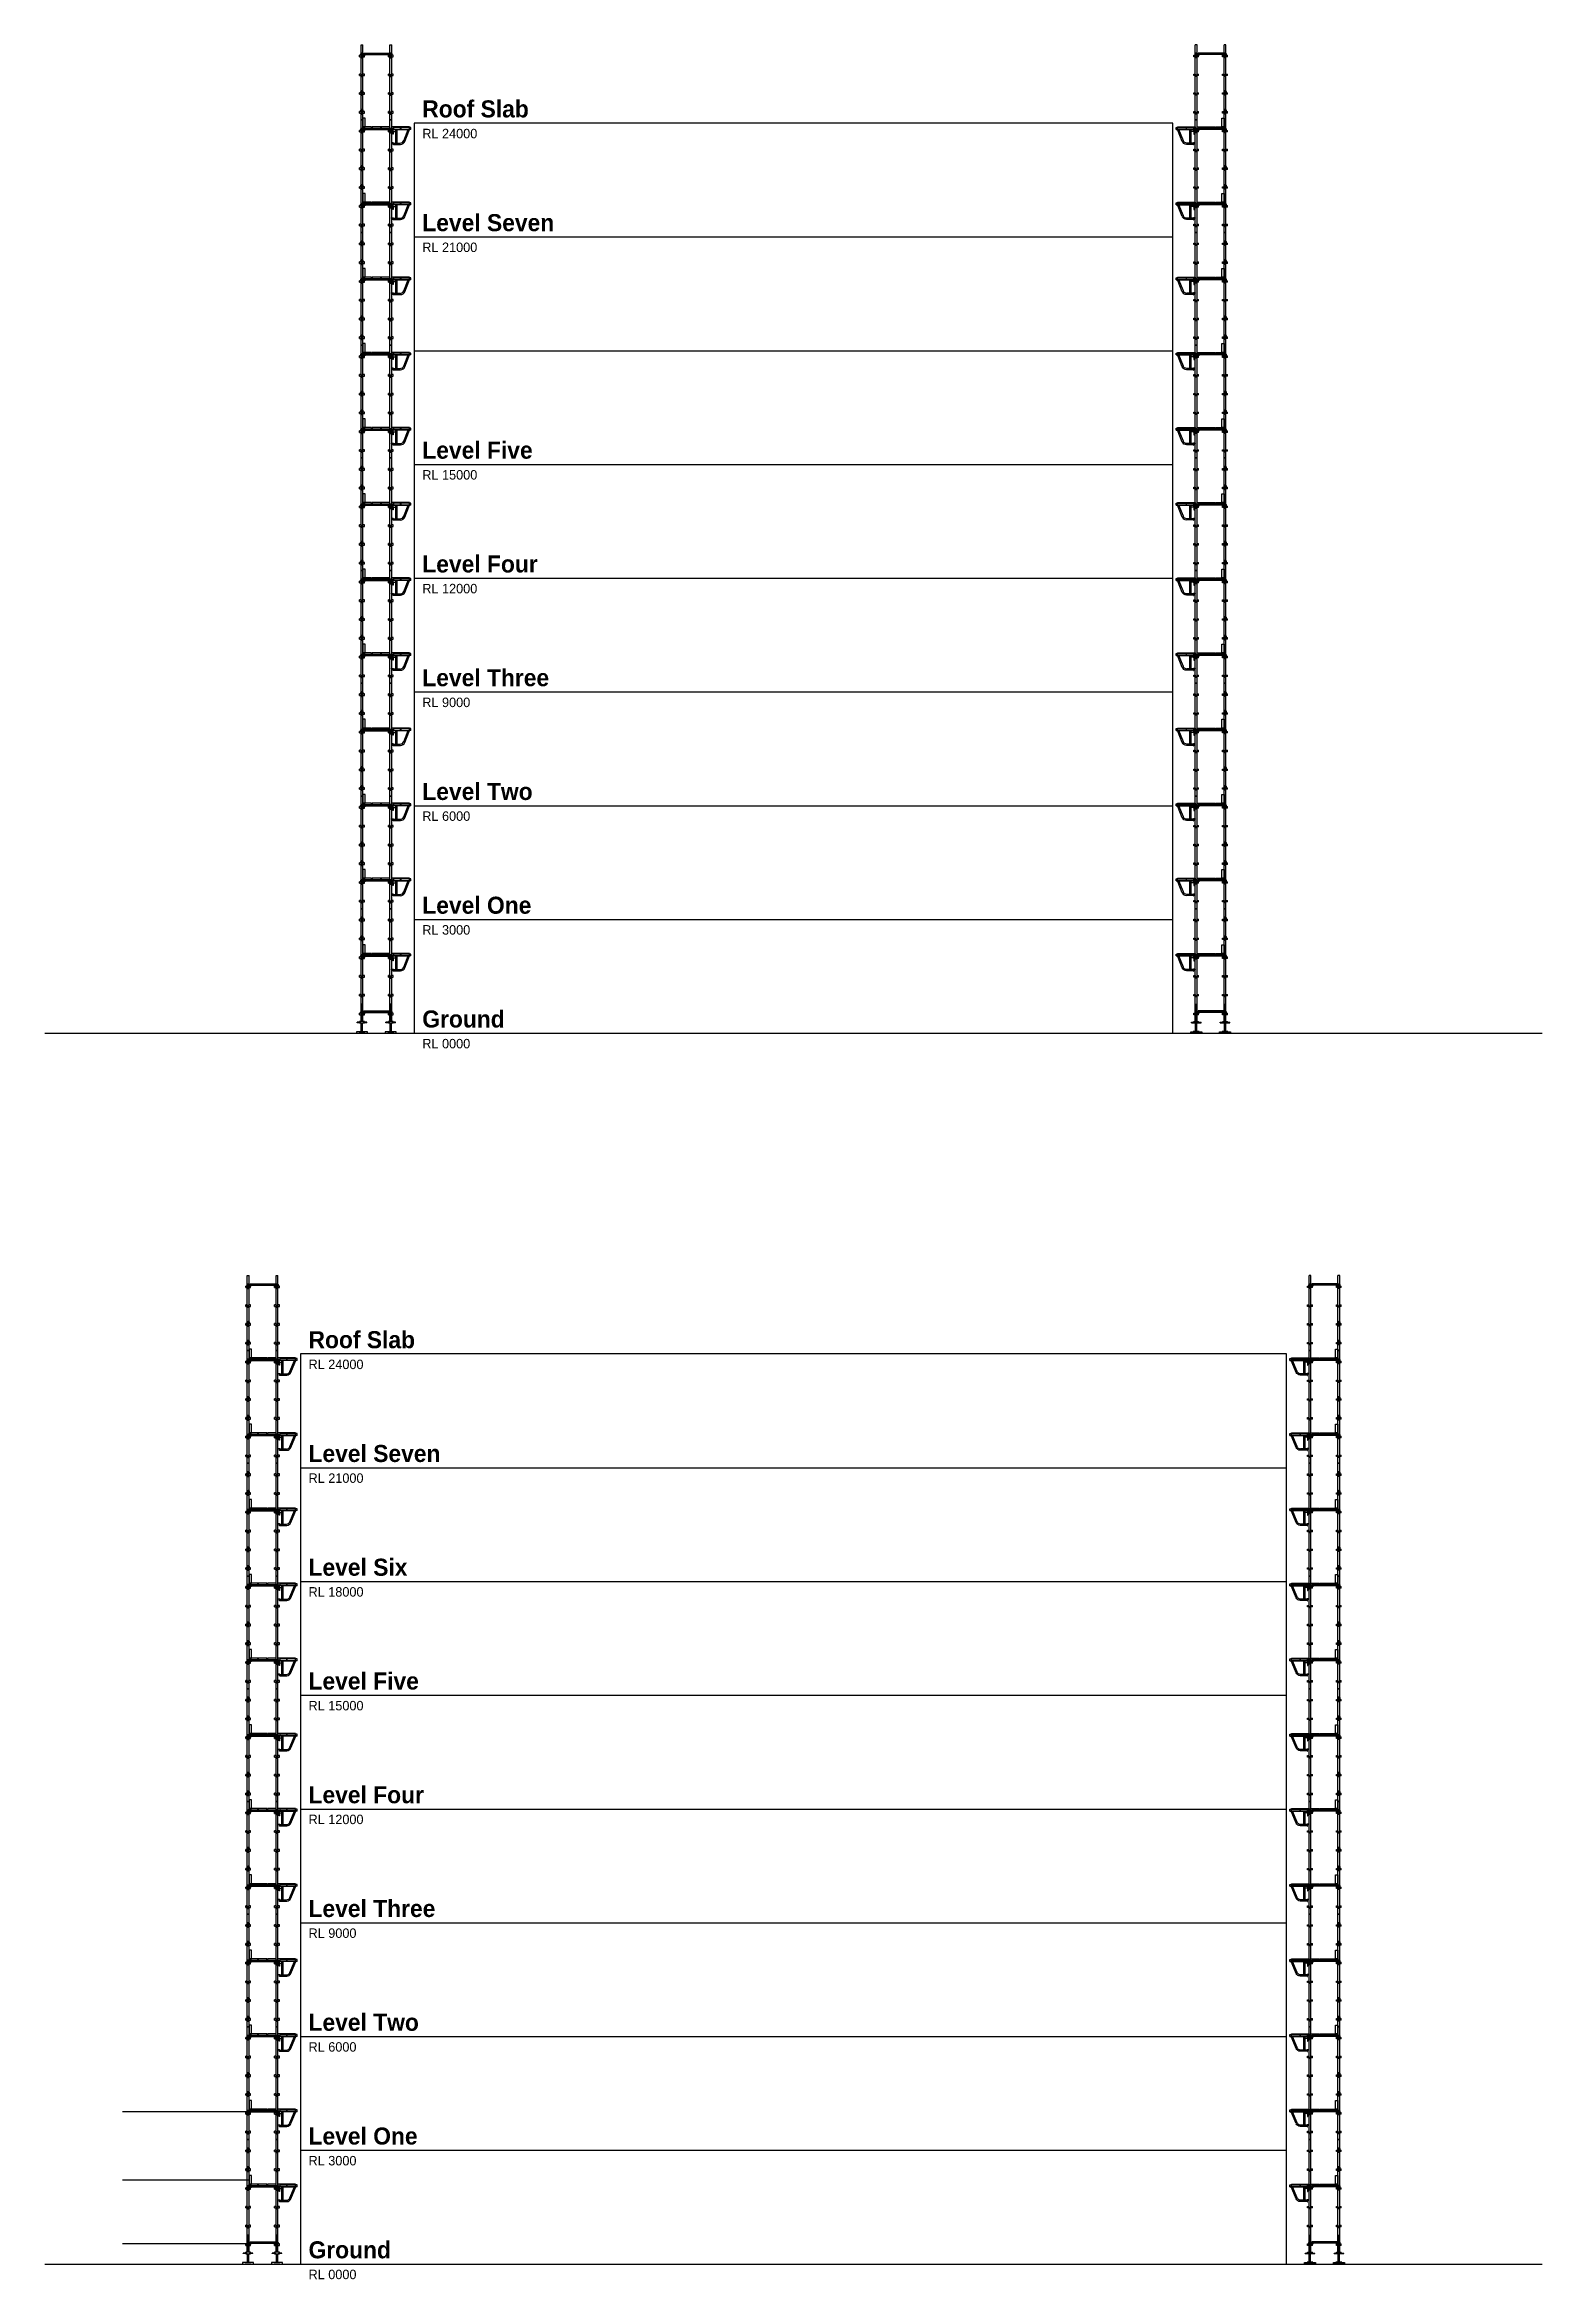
# Model space of a CAD drawing. Header units: millimetres. Extents: x -13117 to 78211, y -7214 to 51750.
# Drawn here: x 38719 to 78211, y -7214 to 51716 of the extents above; entities that cross this region are included whole.
import ezdxf

# ---------------------------------------------------------------- set-up
doc = ezdxf.new("R2010")
doc.units = ezdxf.units.MM
doc.layers.get('0').update_dxf_attribs({"linetype": 'CONTINUOUS'})
doc.layers.add('KwikScaf Matrix', color=7, linetype='CONTINUOUS')
doc.layers.add('KwikScaf Sections', color=7, linetype='CONTINUOUS')
doc.styles.add('Waco', font='vrinda.ttf', dxfattribs={"height": 250})

msp = doc.modelspace()

# ---------------------------------------------------------------- texts
at = {"char_height": 250, "attachment_point": 4, "style": 'Waco'}
for s, width, insert in [('{\\fVrinda|b1|i0|c0|p34;\\H1.8x;Roof Slab\\P}RL 24000', 5462.41, (48676, 49746)), ('{\\fVrinda|b1|i0|c0|p34;\\H1.8x;Level Seven\\P}RL 21000', 5462.41, (48676, 46746)), ('{\\fVrinda|b1|i0|c0|p34;\\H1.8x;Level Five\\P}RL 15000', 5462.41, (48676, 40746)), ('{\\fVrinda|b1|i0|c0|p34;\\H1.8x;Level Four\\P}RL 12000', 5462.41, (48676, 37746)), ('{\\fVrinda|b1|i0|c0|p34;\\H1.8x;Level Three\\P}RL 9000', 5462.41, (48676, 34746)), ('{\\fVrinda|b1|i0|c0|p34;\\H1.8x;Level Two\\P}RL 6000', 5462.41, (48676, 31746)), ('{\\fVrinda|b1|i0|c0|p34;\\H1.8x;Level One\\P}RL 3000', 5462.41, (48676, 28746)), ('{\\fVrinda|b1|i0|c0|p34;\\H1.8x;Ground\\P}RL 0000', 2077.44, (48676, 25746)), ('{\\fVrinda|b1|i0|c0|p34;\\H1.8x;Roof Slab\\P}RL 24000', 5462.41, (45676, 17288)), ('{\\fVrinda|b1|i0|c0|p34;\\H1.8x;Level Seven\\P}RL 21000', 5462.41, (45676, 14288)), ('{\\fVrinda|b1|i0|c0|p34;\\H1.8x;Level Six\\P}RL 18000', 5462.41, (45676, 11288)), ('{\\fVrinda|b1|i0|c0|p34;\\H1.8x;Level Five\\P}RL 15000', 5462.41, (45676, 8288)), ('{\\fVrinda|b1|i0|c0|p34;\\H1.8x;Level Four\\P}RL 12000', 5462.41, (45676, 5288)), ('{\\fVrinda|b1|i0|c0|p34;\\H1.8x;Level Three\\P}RL 9000', 5462.41, (45676, 2288)), ('{\\fVrinda|b1|i0|c0|p34;\\H1.8x;Level Two\\P}RL 6000', 5462.41, (45676, -712)), ('{\\fVrinda|b1|i0|c0|p34;\\H1.8x;Level One\\P}RL 3000', 5462.41, (45676, -3712)), ('{\\fVrinda|b1|i0|c0|p34;\\H1.8x;Ground\\P}RL 0000', 2077.44, (45676, -6712))]:
    msp.add_mtext_dynamic_manual_height_columns(s, width=width, gutter_width=1250, heights=[0], dxfattribs=dict(at, insert=insert))

# ---------------------------------------------------------------- blocks, each defined once
blk = doc.blocks.new('2D Standard 3 Metre')
at = {"layer": 'KwikScaf Matrix', "color": 0, "extrusion": (0, 1, 0)}
for p, q in [((-185, -24), (-185, 24)), ((-185, 24), (-8, 24)), ((-33, 16), (7, 16)), ((-33, 16), (-33, 6)), ((-33, 6), (-33, -6)), ((-8, 64), (-8, 60)), ((-8, 64), (32, 64)), ((-8, 60), (-8, 22)), ((-8, 22), (32, 22)), ((-8, 22), (-8, 18)), ((32, 18), (-8, 18)), ((7, 6), (7, 16)), ((7, -6), (7, 6)), ((32, 60), (32, 64)), ((32, 22), (32, 60)), ((32, 24), (487, 24)), ((32, 18), (32, 22)), ((462, 16), (462, 6)), ((462, 16), (502, 16)), ((462, 6), (462, -6)), ((487, 64), (487, 60)), ((487, 64), (527, 64)), ((487, 60), (487, 22)), ((487, 22), (527, 22)), ((487, 22), (487, 18)), ((527, 18), (487, 18)), ((502, 6), (502, 16)), ((502, -6), (502, 6)), ((527, 60), (527, 64)), ((527, 22), (527, 60)), ((527, 24), (982, 24)), ((527, 18), (527, 22)), ((957, 16), (997, 16)), ((957, 16), (957, 6)), ((957, 6), (957, -6)), ((982, 64), (982, 60)), ((982, 64), (1022, 64)), ((982, 60), (982, 22)), ((982, 22), (1022, 22)), ((982, 22), (982, 18)), ((1022, 18), (982, 18)), ((997, 6), (997, 16)), ((997, -6), (997, 6)), ((1022, 60), (1022, 64)), ((1022, 22), (1022, 60)), ((1022, 24), (1477, 24)), ((1022, 18), (1022, 22)), ((1452, 16), (1492, 16)), ((1452, 16), (1452, 6)), ((1452, 6), (1452, -6)), ((1477, 64), (1477, 60)), ((1477, 64), (1517, 64)), ((1477, 60), (1477, 22)), ((1477, 22), (1517, 22)), ((1477, 22), (1477, 18)), ((1517, 18), (1477, 18)), ((1492, 6), (1492, 16)), ((1492, -6), (1492, 6)), ((1517, 60), (1517, 64)), ((1517, 22), (1517, 60)), ((1517, 24), (1972, 24)), ((1517, 18), (1517, 22)), ((1947, 16), (1987, 16)), ((1947, 16), (1947, 6)), ((1947, 6), (1947, -6)), ((1972, 64), (1972, 60)), ((1972, 64), (2012, 64)), ((1972, 60), (1972, 22)), ((1972, 22), (2012, 22)), ((1972, 22), (1972, 18)), ((2012, 18), (1972, 18)), ((1987, 6), (1987, 16)), ((1987, -6), (1987, 6)), ((2012, 60), (2012, 64)), ((2012, 22), (2012, 60)), ((2012, 24), (2467, 24)), ((2012, 18), (2012, 22)), ((2442, 16), (2442, 6)), ((2442, 16), (2482, 16)), ((2442, 6), (2442, -6)), ((2467, 64), (2467, 60)), ((2467, 64), (2507, 64)), ((2467, 60), (2467, 22)), ((2467, 22), (2507, 22)), ((2467, 22), (2467, 18)), ((2507, 18), (2467, 18)), ((2482, 6), (2482, 16)), ((2482, -6), (2482, 6)), ((2507, 60), (2507, 64)), ((2507, 22), (2507, 60)), ((2507, 24), (2787, 24)), ((2507, 18), (2507, 22)), ((2787, 24), (2787, -24)), ((-185, -24), (-8, -24)), ((-33, -6), (-33, -16)), ((-33, -16), (7, -16)), ((-8, -18), (32, -18)), ((-8, -18), (-8, -22)), ((-8, -22), (-8, -60)), ((-8, -22), (32, -22)), ((-8, -60), (-8, -64)), ((-8, -64), (32, -64)), ((7, -16), (7, -6)), ((32, -22), (32, -18)), ((32, -60), (32, -22)), ((32, -24), (487, -24)), ((32, -64), (32, -60)), ((462, -6), (462, -16)), ((462, -16), (502, -16)), ((487, -18), (527, -18)), ((487, -18), (487, -22)), ((487, -22), (487, -60)), ((487, -22), (527, -22)), ((487, -60), (487, -64)), ((487, -64), (527, -64)), ((502, -16), (502, -6)), ((527, -22), (527, -18)), ((527, -60), (527, -22)), ((527, -24), (982, -24)), ((527, -64), (527, -60)), ((957, -6), (957, -16)), ((957, -16), (997, -16)), ((982, -18), (1022, -18)), ((982, -18), (982, -22)), ((982, -22), (982, -60)), ((982, -22), (1022, -22)), ((982, -60), (982, -64)), ((982, -64), (1022, -64)), ((997, -16), (997, -6)), ((1022, -22), (1022, -18)), ((1022, -60), (1022, -22)), ((1022, -24), (1477, -24)), ((1022, -64), (1022, -60)), ((1452, -6), (1452, -16)), ((1452, -16), (1492, -16)), ((1477, -18), (1517, -18)), ((1477, -18), (1477, -22)), ((1477, -22), (1477, -60)), ((1477, -22), (1517, -22)), ((1477, -60), (1477, -64)), ((1477, -64), (1517, -64)), ((1492, -16), (1492, -6)), ((1517, -22), (1517, -18)), ((1517, -60), (1517, -22)), ((1517, -24), (1972, -24)), ((1517, -64), (1517, -60)), ((1947, -6), (1947, -16)), ((1947, -16), (1987, -16)), ((1972, -18), (2012, -18)), ((1972, -18), (1972, -22)), ((1972, -22), (1972, -60)), ((1972, -22), (2012, -22)), ((1972, -60), (1972, -64)), ((1972, -64), (2012, -64)), ((1987, -16), (1987, -6)), ((2012, -22), (2012, -18)), ((2012, -60), (2012, -22)), ((2012, -24), (2467, -24)), ((2012, -64), (2012, -60)), ((2442, -6), (2442, -16)), ((2442, -16), (2482, -16)), ((2467, -18), (2507, -18)), ((2467, -18), (2467, -22)), ((2467, -22), (2467, -60)), ((2467, -22), (2507, -22)), ((2467, -60), (2467, -64)), ((2467, -64), (2507, -64)), ((2482, -16), (2482, -6)), ((2507, -22), (2507, -18)), ((2507, -60), (2507, -22)), ((2507, -24), (2787, -24)), ((2507, -64), (2507, -60))]:
    blk.add_line(p, q, dxfattribs=at)
blk = doc.blocks.new('2D Standard 2 Metre')
at = {"layer": 'KwikScaf Matrix', "color": 0, "extrusion": (0, 1, 0)}
for p, q in [((-185, -24), (-185, 24)), ((-185, 24), (-8, 24)), ((-33, 16), (7, 16)), ((-33, 16), (-33, 6)), ((-33, 6), (-33, -6)), ((-8, 64), (-8, 60)), ((-8, 64), (32, 64)), ((-8, 60), (-8, 22)), ((-8, 22), (32, 22)), ((-8, 22), (-8, 18)), ((32, 18), (-8, 18)), ((7, 6), (7, 16)), ((7, -6), (7, 6)), ((32, 60), (32, 64)), ((32, 22), (32, 60)), ((32, 24), (487, 24)), ((32, 18), (32, 22)), ((462, 16), (502, 16)), ((462, 16), (462, 6)), ((462, 6), (462, -6)), ((487, 64), (487, 60)), ((487, 64), (527, 64)), ((487, 60), (487, 22)), ((487, 22), (527, 22)), ((487, 22), (487, 18)), ((527, 18), (487, 18)), ((502, 6), (502, 16)), ((502, -6), (502, 6)), ((527, 60), (527, 64)), ((527, 22), (527, 60)), ((527, 24), (982, 24)), ((527, 18), (527, 22)), ((957, 16), (997, 16)), ((957, 16), (957, 6)), ((957, 6), (957, -6)), ((982, 64), (982, 60)), ((982, 64), (1022, 64)), ((982, 60), (982, 22)), ((982, 22), (1022, 22)), ((982, 22), (982, 18)), ((1022, 18), (982, 18)), ((997, 6), (997, 16)), ((997, -6), (997, 6)), ((1022, 60), (1022, 64)), ((1022, 22), (1022, 60)), ((1022, 24), (1477, 24)), ((1022, 18), (1022, 22)), ((1452, 16), (1492, 16)), ((1452, 16), (1452, 6)), ((1452, 6), (1452, -6)), ((1477, 64), (1517, 64)), ((1477, 64), (1477, 60)), ((1477, 60), (1477, 22)), ((1477, 22), (1517, 22)), ((1477, 22), (1477, 18)), ((1517, 18), (1477, 18)), ((1492, 6), (1492, 16)), ((1492, -6), (1492, 6)), ((1517, 60), (1517, 64)), ((1517, 22), (1517, 60)), ((1517, 24), (1796, 24)), ((1517, 18), (1517, 22)), ((1796, 24), (1796, -24)), ((-185, -24), (-8, -24)), ((-33, -6), (-33, -16)), ((-33, -16), (7, -16)), ((-8, -18), (32, -18)), ((-8, -18), (-8, -22)), ((-8, -22), (-8, -60)), ((-8, -22), (32, -22)), ((-8, -60), (-8, -64)), ((-8, -64), (32, -64)), ((7, -16), (7, -6)), ((32, -22), (32, -18)), ((32, -60), (32, -22)), ((32, -24), (487, -24)), ((32, -64), (32, -60)), ((462, -6), (462, -16)), ((462, -16), (502, -16)), ((487, -18), (527, -18)), ((487, -18), (487, -22)), ((487, -22), (487, -60)), ((487, -22), (527, -22)), ((487, -60), (487, -64)), ((487, -64), (527, -64)), ((502, -16), (502, -6)), ((527, -22), (527, -18)), ((527, -60), (527, -22)), ((527, -24), (982, -24)), ((527, -64), (527, -60)), ((957, -6), (957, -16)), ((957, -16), (997, -16)), ((982, -18), (1022, -18)), ((982, -18), (982, -22)), ((982, -22), (982, -60)), ((982, -22), (1022, -22)), ((982, -60), (982, -64)), ((982, -64), (1022, -64)), ((997, -16), (997, -6)), ((1022, -22), (1022, -18)), ((1022, -60), (1022, -22)), ((1022, -24), (1477, -24)), ((1022, -64), (1022, -60)), ((1452, -6), (1452, -16)), ((1452, -16), (1492, -16)), ((1477, -18), (1517, -18)), ((1477, -18), (1477, -22)), ((1477, -22), (1517, -22)), ((1477, -22), (1477, -60)), ((1477, -60), (1477, -64)), ((1477, -64), (1517, -64)), ((1492, -16), (1492, -6)), ((1517, -22), (1517, -18)), ((1517, -60), (1517, -22)), ((1517, -24), (1796, -24)), ((1517, -64), (1517, -60))]:
    blk.add_line(p, q, dxfattribs=at)
blk = doc.blocks.new('2D Jack Adjustable Screw')
at = {"color": 0, "extrusion": (1, -1.83691e-16, 2.30446e-16)}
for p, q in [((-265.5, 100), (-273.5, 100)), ((-273.5, 100), (-273.5, -52)), ((-265.5, 100), (-265.5, -52)), ((-265.5, 42.5), (-40, 42.5)), ((-265.5, 5.5), (-40, 5.5)), ((-40, 87.75), (-35, 87.75)), ((-40, 87.75), (-40, 24)), ((-40, 24), (-40, -39.75)), ((-35, 151.5), (-20, 151.5)), ((-35, 62.25), (-35, 151.5)), ((-35, 62.25), (-20, 62.25)), ((-20, 62.25), (-20, 151.5)), ((-20, 87.75), (0, 87.75)), ((0, 24), (0, 87.75)), ((0, 42.5), (454.5, 42.5)), ((0, -39.75), (0, 24)), ((0, 5.5), (454.5, 5.5)), ((454.5, 24), (454.5, 42.5)), ((454.5, 5.5), (454.5, 24)), ((-265.5, -52), (-273.5, -52)), ((-40, -39.75), (-35, -39.75)), ((-20, -14.25), (-35, -14.25)), ((-35, -103.5), (-35, -14.25)), ((-35, -103.5), (-20, -103.5)), ((-20, -103.5), (-20, -14.25)), ((-20, -39.75), (0, -39.75))]:
    blk.add_line(p, q, dxfattribs=at)
blk = doc.blocks.new('2D SBB 2 Board')
at = {"color": 0}
for p, q in [((-4, 93), (47, 93)), ((-4, 88), (-4, 93)), ((42, 88), (-4, 88)), ((47, 440), (0, 440)), ((0, 440), (0, 392)), ((0, 392), (106, 392)), ((8, 466), (38, 466)), ((11, 440), (8, 466)), ((28, 316), (18, 392)), ((38, 316), (28, 316)), ((38, 466), (38, 440)), ((38, 392), (38, 316)), ((42, 42), (42, 88)), ((47, 42), (42, 42)), ((504, 491), (47, 491)), ((47, 491), (47, 445)), ((504, 445), (47, 445)), ((47, 445), (47, 440)), ((504, 440), (47, 440)), ((47, 93), (47, 42)), ((47, 84), (106, 84)), ((47, 50), (232, 50)), ((106, 392), (106, 440)), ((106, 84), (106, 392)), ((106, 84), (123, 84)), ((123, 84), (140, 84)), ((140, 84), (140, 440)), ((140, 84), (222, 84)), ((315, 147), (437, 440)), ((343, 124), (473, 440)), ((504, 445), (504, 491)), ((504, 440), (504, 445))]:
    blk.add_line(p, q, dxfattribs=at)
for radius, start, end in [(102, 270, 339.40778), (136, 274.32085, 333.17915)]:
    blk.add_arc((222, 185), radius, start, end, dxfattribs=at)
blk = doc.blocks.new('2D Transom 0.7 Metre')
at = {"color": 0, "extrusion": (0, 1, -1.83691e-16)}
for p, q in [((0, -25), (0, 50)), ((0, 50), (20, 50)), ((50, 0), (13, 0)), ((20, 50), (17, 25)), ((17, 25), (25, 25)), ((25, 63), (689, 63)), ((25, 30), (25, 63)), ((25, 30), (689, 30)), ((25, 25), (25, 30)), ((25, 25), (689, 25)), ((50, 25), (50, 0)), ((664, 25), (664, 0)), ((664, 0), (701, 0)), ((689, 30), (689, 63)), ((689, 25), (689, 30)), ((697, 25), (689, 25)), ((694, 50), (697, 25)), ((714, 50), (694, 50)), ((701, 0), (704, -25)), ((714, -25), (714, 50)), ((10, -25), (0, -25)), ((13, 0), (10, -25)), ((704, -25), (714, -25))]:
    blk.add_line(p, q, dxfattribs=at)

# ---------------------------------------------------------------- linework, layer by layer
for p, q in [((44108, -2796), (40773, -2796)), ((44108, -4596), (40773, -4596)), ((44108, -6277), (40773, -6277))]:
    msp.add_line(p, q)
for points in [[(48465, 25646), (68465, 25646), (68465, 49646), (48465, 49646)], [(45465, -6812), (71465, -6812), (71465, 17188), (45465, 17188)]]:
    msp.add_lwpolyline(points, close=True)
for points in [[(48465, 46646), (68465, 46646)], [(48465, 43646), (68465, 43646)], [(48465, 40646), (68465, 40646)], [(48465, 40646), (68465, 40646)], [(48465, 37646), (68465, 37646)], [(48465, 34646), (68465, 34646)], [(48465, 31646), (68465, 31646)], [(48465, 28646), (68465, 28646)], [(38719, 25646), (78211, 25646)], [(45465, 14188), (71465, 14188)], [(45465, 11188), (71465, 11188)], [(45465, 8188), (71465, 8188)], [(45465, 8188), (71465, 8188)], [(45465, 5188), (71465, 5188)], [(45465, 2188), (71465, 2188)], [(45465, -812), (71465, -812)], [(45465, -3812), (71465, -3812)], [(38719, -6812), (78211, -6812)]]:
    msp.add_lwpolyline(points)
at = {"layer": 'KwikScaf Sections', "color": 40, "const_width": 50}
for points in [[(47059, 51462, 1), (47109, 51462, 1)], [(47821, 51462, 1), (47871, 51462, 1)], [(69109, 51462, -1), (69059, 51462, -1)], [(69871, 51462, -1), (69821, 51462, -1)], [(47059, 49481, 1), (47109, 49481, 1)], [(47821, 49481, 1), (47871, 49481, 1)], [(69109, 49481, -1), (69059, 49481, -1)], [(69871, 49481, -1), (69821, 49481, -1)], [(47059, 47499, 1), (47109, 47499, 1)], [(47821, 47499, 1), (47871, 47499, 1)], [(69109, 47499, -1), (69059, 47499, -1)], [(69871, 47499, -1), (69821, 47499, -1)], [(47059, 45518, 1), (47109, 45518, 1)], [(47821, 45518, 1), (47871, 45518, 1)], [(69109, 45518, -1), (69059, 45518, -1)], [(69871, 45518, -1), (69821, 45518, -1)], [(47059, 43537, 1), (47109, 43537, 1)], [(47821, 43537, 1), (47871, 43537, 1)], [(69109, 43537, -1), (69059, 43537, -1)], [(69871, 43537, -1), (69821, 43537, -1)], [(47059, 41555, 1), (47109, 41555, 1)], [(47821, 41555, 1), (47871, 41555, 1)], [(69109, 41555, -1), (69059, 41555, -1)], [(69871, 41555, -1), (69821, 41555, -1)], [(47059, 39574, 1), (47109, 39574, 1)], [(47821, 39574, 1), (47871, 39574, 1)], [(69109, 39574, -1), (69059, 39574, -1)], [(69871, 39574, -1), (69821, 39574, -1)], [(47059, 37593, 1), (47109, 37593, 1)], [(47821, 37593, 1), (47871, 37593, 1)], [(69109, 37593, -1), (69059, 37593, -1)], [(69871, 37593, -1), (69821, 37593, -1)], [(47059, 35611, 1), (47109, 35611, 1)], [(47821, 35611, 1), (47871, 35611, 1)], [(69109, 35611, -1), (69059, 35611, -1)], [(69871, 35611, -1), (69821, 35611, -1)], [(47059, 33630, 1), (47109, 33630, 1)], [(47821, 33630, 1), (47871, 33630, 1)], [(69109, 33630, -1), (69059, 33630, -1)], [(69871, 33630, -1), (69821, 33630, -1)], [(47059, 31649, 1), (47109, 31649, 1)], [(47821, 31649, 1), (47871, 31649, 1)], [(69109, 31649, -1), (69059, 31649, -1)], [(69871, 31649, -1), (69821, 31649, -1)], [(47059, 29668, 1), (47109, 29668, 1)], [(47821, 29668, 1), (47871, 29668, 1)], [(69109, 29668, -1), (69059, 29668, -1)], [(69871, 29668, -1), (69821, 29668, -1)], [(47059, 27686, 1), (47109, 27686, 1)], [(47821, 27686, 1), (47871, 27686, 1)], [(69109, 27686, -1), (69059, 27686, -1)], [(69871, 27686, -1), (69821, 27686, -1)], [(47059, 26200, 1), (47109, 26200, 1)], [(47821, 26200, 1), (47871, 26200, 1)], [(69109, 26200, -1), (69059, 26200, -1)], [(69871, 26200, -1), (69821, 26200, -1)], [(44059, 19004, 1), (44109, 19004, 1)], [(44821, 19004, 1), (44871, 19004, 1)], [(72109, 19004, -1), (72059, 19004, -1)], [(72871, 19004, -1), (72821, 19004, -1)], [(44059, 17023, 1), (44109, 17023, 1)], [(44821, 17023, 1), (44871, 17023, 1)], [(72109, 17023, -1), (72059, 17023, -1)], [(72871, 17023, -1), (72821, 17023, -1)], [(44059, 15042, 1), (44109, 15042, 1)], [(44821, 15042, 1), (44871, 15042, 1)], [(72109, 15042, -1), (72059, 15042, -1)], [(72871, 15042, -1), (72821, 15042, -1)], [(44059, 13060, 1), (44109, 13060, 1)], [(44821, 13060, 1), (44871, 13060, 1)], [(72109, 13060, -1), (72059, 13060, -1)], [(72871, 13060, -1), (72821, 13060, -1)], [(44059, 11079, 1), (44109, 11079, 1)], [(44821, 11079, 1), (44871, 11079, 1)], [(72109, 11079, -1), (72059, 11079, -1)], [(72871, 11079, -1), (72821, 11079, -1)], [(44059, 9098, 1), (44109, 9098, 1)], [(44821, 9098, 1), (44871, 9098, 1)], [(72109, 9098, -1), (72059, 9098, -1)], [(72871, 9098, -1), (72821, 9098, -1)], [(44059, 7116, 1), (44109, 7116, 1)], [(44821, 7116, 1), (44871, 7116, 1)], [(72109, 7116, -1), (72059, 7116, -1)], [(72871, 7116, -1), (72821, 7116, -1)], [(44059, 5135, 1), (44109, 5135, 1)], [(44821, 5135, 1), (44871, 5135, 1)], [(72109, 5135, -1), (72059, 5135, -1)], [(72871, 5135, -1), (72821, 5135, -1)], [(44059, 3154, 1), (44109, 3154, 1)], [(44821, 3154, 1), (44871, 3154, 1)], [(72109, 3154, -1), (72059, 3154, -1)], [(72871, 3154, -1), (72821, 3154, -1)], [(44059, 1172, 1), (44109, 1172, 1)], [(44821, 1172, 1), (44871, 1172, 1)], [(72109, 1172, -1), (72059, 1172, -1)], [(72871, 1172, -1), (72821, 1172, -1)], [(44059, -809, 1), (44109, -809, 1)], [(44821, -809, 1), (44871, -809, 1)], [(72109, -809, -1), (72059, -809, -1)], [(72871, -809, -1), (72821, -809, -1)], [(44059, -2790, 1), (44109, -2790, 1)], [(44821, -2790, 1), (44871, -2790, 1)], [(72109, -2790, -1), (72059, -2790, -1)], [(72871, -2790, -1), (72821, -2790, -1)], [(44059, -4772, 1), (44109, -4772, 1)], [(44821, -4772, 1), (44871, -4772, 1)], [(72109, -4772, -1), (72059, -4772, -1)], [(72871, -4772, -1), (72821, -4772, -1)], [(44059, -6258, 1), (44109, -6258, 1)], [(44821, -6258, 1), (44871, -6258, 1)], [(72109, -6258, -1), (72059, -6258, -1)], [(72871, -6258, -1), (72821, -6258, -1)]]:
    msp.add_lwpolyline(points, format="xyb", close=True, dxfattribs=at)
at = {"layer": 'KwikScaf Sections', "color": 70, "const_width": 50}
for points in [[(47059, 50471, 1), (47109, 50471, 1)], [(69871, 50471, -1), (69821, 50471, -1)], [(47059, 48490, 1), (47109, 48490, 1)], [(69871, 48490, -1), (69821, 48490, -1)], [(47059, 46509, 1), (47109, 46509, 1)], [(69871, 46509, -1), (69821, 46509, -1)], [(47059, 44527, 1), (47109, 44527, 1)], [(69871, 44527, -1), (69821, 44527, -1)], [(47059, 42546, 1), (47109, 42546, 1)], [(69871, 42546, -1), (69821, 42546, -1)], [(47059, 40565, 1), (47109, 40565, 1)], [(69871, 40565, -1), (69821, 40565, -1)], [(47059, 38583, 1), (47109, 38583, 1)], [(69871, 38583, -1), (69821, 38583, -1)], [(47059, 36602, 1), (47109, 36602, 1)], [(69871, 36602, -1), (69821, 36602, -1)], [(47059, 34621, 1), (47109, 34621, 1)], [(69871, 34621, -1), (69821, 34621, -1)], [(47059, 32640, 1), (47109, 32640, 1)], [(69871, 32640, -1), (69821, 32640, -1)], [(47059, 30658, 1), (47109, 30658, 1)], [(69871, 30658, -1), (69821, 30658, -1)], [(47059, 28677, 1), (47109, 28677, 1)], [(69871, 28677, -1), (69821, 28677, -1)], [(44059, 18013, 1), (44109, 18013, 1)], [(72871, 18013, -1), (72821, 18013, -1)], [(44059, 16032, 1), (44109, 16032, 1)], [(72871, 16032, -1), (72821, 16032, -1)], [(44059, 14051, 1), (44109, 14051, 1)], [(72871, 14051, -1), (72821, 14051, -1)], [(44059, 12070, 1), (44109, 12070, 1)], [(72871, 12070, -1), (72821, 12070, -1)], [(44059, 10088, 1), (44109, 10088, 1)], [(72871, 10088, -1), (72821, 10088, -1)], [(44059, 8107, 1), (44109, 8107, 1)], [(72871, 8107, -1), (72821, 8107, -1)], [(44059, 6126, 1), (44109, 6126, 1)], [(72871, 6126, -1), (72821, 6126, -1)], [(44059, 4144, 1), (44109, 4144, 1)], [(72871, 4144, -1), (72821, 4144, -1)], [(44059, 2163, 1), (44109, 2163, 1)], [(72871, 2163, -1), (72821, 2163, -1)], [(44059, 182, 1), (44109, 182, 1)], [(72871, 182, -1), (72821, 182, -1)], [(44059, -1800, 1), (44109, -1800, 1)], [(72871, -1800, -1), (72821, -1800, -1)], [(44059, -3781, 1), (44109, -3781, 1)], [(72871, -3781, -1), (72821, -3781, -1)]]:
    msp.add_lwpolyline(points, format="xyb", close=True, dxfattribs=at)
at = {"layer": 'KwikScaf Sections', "color": 80, "const_width": 50}
for points in [[(47059, 49976, 1), (47109, 49976, 1)], [(69871, 49976, -1), (69821, 49976, -1)], [(47059, 47995, 1), (47109, 47995, 1)], [(69871, 47995, -1), (69821, 47995, -1)], [(47059, 46013, 1), (47109, 46013, 1)], [(69871, 46013, -1), (69821, 46013, -1)], [(47059, 44032, 1), (47109, 44032, 1)], [(69871, 44032, -1), (69821, 44032, -1)], [(47059, 42051, 1), (47109, 42051, 1)], [(69871, 42051, -1), (69821, 42051, -1)], [(47059, 40069, 1), (47109, 40069, 1)], [(69871, 40069, -1), (69821, 40069, -1)], [(47059, 38088, 1), (47109, 38088, 1)], [(69871, 38088, -1), (69821, 38088, -1)], [(47059, 36107, 1), (47109, 36107, 1)], [(69871, 36107, -1), (69821, 36107, -1)], [(47059, 34126, 1), (47109, 34126, 1)], [(69871, 34126, -1), (69821, 34126, -1)], [(47059, 32144, 1), (47109, 32144, 1)], [(69871, 32144, -1), (69821, 32144, -1)], [(47059, 30163, 1), (47109, 30163, 1)], [(69871, 30163, -1), (69821, 30163, -1)], [(47059, 28182, 1), (47109, 28182, 1)], [(69871, 28182, -1), (69821, 28182, -1)], [(44059, 17518, 1), (44109, 17518, 1)], [(72871, 17518, -1), (72821, 17518, -1)], [(44059, 15537, 1), (44109, 15537, 1)], [(72871, 15537, -1), (72821, 15537, -1)], [(44059, 13556, 1), (44109, 13556, 1)], [(72871, 13556, -1), (72821, 13556, -1)], [(44059, 11574, 1), (44109, 11574, 1)], [(72871, 11574, -1), (72821, 11574, -1)], [(44059, 9593, 1), (44109, 9593, 1)], [(72871, 9593, -1), (72821, 9593, -1)], [(44059, 7612, 1), (44109, 7612, 1)], [(72871, 7612, -1), (72821, 7612, -1)], [(44059, 5630, 1), (44109, 5630, 1)], [(72871, 5630, -1), (72821, 5630, -1)], [(44059, 3649, 1), (44109, 3649, 1)], [(72871, 3649, -1), (72821, 3649, -1)], [(44059, 1668, 1), (44109, 1668, 1)], [(72871, 1668, -1), (72821, 1668, -1)], [(44059, -314, 1), (44109, -314, 1)], [(72871, -314, -1), (72821, -314, -1)], [(44059, -2295, 1), (44109, -2295, 1)], [(72871, -2295, -1), (72821, -2295, -1)], [(44059, -4276, 1), (44109, -4276, 1)], [(72871, -4276, -1), (72821, -4276, -1)]]:
    msp.add_lwpolyline(points, format="xyb", close=True, dxfattribs=at)
at = {"layer": 'KwikScaf Sections', "color": 90}
for points in [[(47172, 49546), (47172, 49776), (47108, 49776), (47108, 49546)], [(69758, 49546), (69758, 49776), (69822, 49776), (69822, 49546)], [(47172, 47564), (47172, 47794), (47108, 47794), (47108, 47564)], [(69758, 47564), (69758, 47794), (69822, 47794), (69822, 47564)], [(47172, 45583), (47172, 45813), (47108, 45813), (47108, 45583)], [(69758, 45583), (69758, 45813), (69822, 45813), (69822, 45583)], [(47172, 43602), (47172, 43832), (47108, 43832), (47108, 43602)], [(69758, 43602), (69758, 43832), (69822, 43832), (69822, 43602)], [(47172, 41620), (47172, 41850), (47108, 41850), (47108, 41620)], [(69758, 41620), (69758, 41850), (69822, 41850), (69822, 41620)], [(47172, 39639), (47172, 39869), (47108, 39869), (47108, 39639)], [(69758, 39639), (69758, 39869), (69822, 39869), (69822, 39639)], [(47172, 37658), (47172, 37888), (47108, 37888), (47108, 37658)], [(69758, 37658), (69758, 37888), (69822, 37888), (69822, 37658)], [(47172, 35676), (47172, 35906), (47108, 35906), (47108, 35676)], [(69758, 35676), (69758, 35906), (69822, 35906), (69822, 35676)], [(47172, 33695), (47172, 33925), (47108, 33925), (47108, 33695)], [(69758, 33695), (69758, 33925), (69822, 33925), (69822, 33695)], [(47172, 31714), (47172, 31944), (47108, 31944), (47108, 31714)], [(69758, 31714), (69758, 31944), (69822, 31944), (69822, 31714)], [(47172, 29733), (47172, 29963), (47108, 29963), (47108, 29733)], [(69758, 29733), (69758, 29963), (69822, 29963), (69822, 29733)], [(47172, 27751), (47172, 27981), (47108, 27981), (47108, 27751)], [(69758, 27751), (69758, 27981), (69822, 27981), (69822, 27751)], [(44172, 17088), (44172, 17318), (44108, 17318), (44108, 17088)], [(72758, 17088), (72758, 17318), (72822, 17318), (72822, 17088)], [(44172, 15107), (44172, 15337), (44108, 15337), (44108, 15107)], [(72758, 15107), (72758, 15337), (72822, 15337), (72822, 15107)], [(44172, 13125), (44172, 13355), (44108, 13355), (44108, 13125)], [(72758, 13125), (72758, 13355), (72822, 13355), (72822, 13125)], [(44172, 11144), (44172, 11374), (44108, 11374), (44108, 11144)], [(72758, 11144), (72758, 11374), (72822, 11374), (72822, 11144)], [(44172, 9163), (44172, 9393), (44108, 9393), (44108, 9163)], [(72758, 9163), (72758, 9393), (72822, 9393), (72822, 9163)], [(44172, 7181), (44172, 7411), (44108, 7411), (44108, 7181)], [(72758, 7181), (72758, 7411), (72822, 7411), (72822, 7181)], [(44172, 5200), (44172, 5430), (44108, 5430), (44108, 5200)], [(72758, 5200), (72758, 5430), (72822, 5430), (72822, 5200)], [(44172, 3219), (44172, 3449), (44108, 3449), (44108, 3219)], [(72758, 3219), (72758, 3449), (72822, 3449), (72822, 3219)], [(44172, 1237), (44172, 1467), (44108, 1467), (44108, 1237)], [(72758, 1237), (72758, 1467), (72822, 1467), (72822, 1237)], [(44172, -744), (44172, -514), (44108, -514), (44108, -744)], [(72758, -744), (72758, -514), (72822, -514), (72822, -744)], [(44172, -2725), (44172, -2495), (44108, -2495), (44108, -2725)], [(72758, -2725), (72758, -2495), (72822, -2495), (72822, -2725)], [(44172, -4707), (44172, -4477), (44108, -4477), (44108, -4707)], [(72758, -4707), (72758, -4477), (72822, -4477), (72822, -4707)]]:
    msp.add_lwpolyline(points, close=True, dxfattribs=at)
at = {"layer": 'KwikScaf Sections', "color": 20}
for points in [[(47108, 49482), (47338, 49482), (47338, 49546), (47108, 49546)], [(47350, 49482), (47580, 49482), (47580, 49546), (47350, 49546)], [(47592, 49482), (47822, 49482), (47822, 49546), (47592, 49546)], [(47870, 49482), (48100, 49482), (48100, 49546), (47870, 49546)], [(48106, 49482), (48336, 49482), (48336, 49546), (48106, 49546)], [(68824, 49482), (68594, 49482), (68594, 49546), (68824, 49546)], [(69060, 49482), (68830, 49482), (68830, 49546), (69060, 49546)], [(69338, 49482), (69108, 49482), (69108, 49546), (69338, 49546)], [(69580, 49482), (69350, 49482), (69350, 49546), (69580, 49546)], [(69822, 49482), (69592, 49482), (69592, 49546), (69822, 49546)], [(47108, 47500), (47338, 47500), (47338, 47564), (47108, 47564)], [(47350, 47500), (47580, 47500), (47580, 47564), (47350, 47564)], [(47592, 47500), (47822, 47500), (47822, 47564), (47592, 47564)], [(47870, 47500), (48100, 47500), (48100, 47564), (47870, 47564)], [(48106, 47500), (48336, 47500), (48336, 47564), (48106, 47564)], [(68824, 47500), (68594, 47500), (68594, 47564), (68824, 47564)], [(69060, 47500), (68830, 47500), (68830, 47564), (69060, 47564)], [(69338, 47500), (69108, 47500), (69108, 47564), (69338, 47564)], [(69580, 47500), (69350, 47500), (69350, 47564), (69580, 47564)], [(69822, 47500), (69592, 47500), (69592, 47564), (69822, 47564)], [(47108, 45519), (47338, 45519), (47338, 45583), (47108, 45583)], [(47350, 45519), (47580, 45519), (47580, 45583), (47350, 45583)], [(47592, 45519), (47822, 45519), (47822, 45583), (47592, 45583)], [(47870, 45519), (48100, 45519), (48100, 45583), (47870, 45583)], [(48106, 45519), (48336, 45519), (48336, 45583), (48106, 45583)], [(68824, 45519), (68594, 45519), (68594, 45583), (68824, 45583)], [(69060, 45519), (68830, 45519), (68830, 45583), (69060, 45583)], [(69338, 45519), (69108, 45519), (69108, 45583), (69338, 45583)], [(69580, 45519), (69350, 45519), (69350, 45583), (69580, 45583)], [(69822, 45519), (69592, 45519), (69592, 45583), (69822, 45583)], [(47108, 43538), (47338, 43538), (47338, 43602), (47108, 43602)], [(47350, 43538), (47580, 43538), (47580, 43602), (47350, 43602)], [(47592, 43538), (47822, 43538), (47822, 43602), (47592, 43602)], [(47870, 43538), (48100, 43538), (48100, 43602), (47870, 43602)], [(48106, 43538), (48336, 43538), (48336, 43602), (48106, 43602)], [(68824, 43538), (68594, 43538), (68594, 43602), (68824, 43602)], [(69060, 43538), (68830, 43538), (68830, 43602), (69060, 43602)], [(69338, 43538), (69108, 43538), (69108, 43602), (69338, 43602)], [(69580, 43538), (69350, 43538), (69350, 43602), (69580, 43602)], [(69822, 43538), (69592, 43538), (69592, 43602), (69822, 43602)], [(47108, 41556), (47338, 41556), (47338, 41620), (47108, 41620)], [(47350, 41556), (47580, 41556), (47580, 41620), (47350, 41620)], [(47592, 41556), (47822, 41556), (47822, 41620), (47592, 41620)], [(47870, 41556), (48100, 41556), (48100, 41620), (47870, 41620)], [(48106, 41556), (48336, 41556), (48336, 41620), (48106, 41620)], [(68824, 41556), (68594, 41556), (68594, 41620), (68824, 41620)], [(69060, 41556), (68830, 41556), (68830, 41620), (69060, 41620)], [(69338, 41556), (69108, 41556), (69108, 41620), (69338, 41620)], [(69580, 41556), (69350, 41556), (69350, 41620), (69580, 41620)], [(69822, 41556), (69592, 41556), (69592, 41620), (69822, 41620)], [(47108, 39575), (47338, 39575), (47338, 39639), (47108, 39639)], [(47350, 39575), (47580, 39575), (47580, 39639), (47350, 39639)], [(47592, 39575), (47822, 39575), (47822, 39639), (47592, 39639)], [(47870, 39575), (48100, 39575), (48100, 39639), (47870, 39639)], [(48106, 39575), (48336, 39575), (48336, 39639), (48106, 39639)], [(68824, 39575), (68594, 39575), (68594, 39639), (68824, 39639)], [(69060, 39575), (68830, 39575), (68830, 39639), (69060, 39639)], [(69338, 39575), (69108, 39575), (69108, 39639), (69338, 39639)], [(69580, 39575), (69350, 39575), (69350, 39639), (69580, 39639)], [(69822, 39575), (69592, 39575), (69592, 39639), (69822, 39639)], [(47108, 37594), (47338, 37594), (47338, 37658), (47108, 37658)], [(47350, 37594), (47580, 37594), (47580, 37658), (47350, 37658)], [(47592, 37594), (47822, 37594), (47822, 37658), (47592, 37658)], [(47870, 37594), (48100, 37594), (48100, 37658), (47870, 37658)], [(48106, 37594), (48336, 37594), (48336, 37658), (48106, 37658)], [(68824, 37594), (68594, 37594), (68594, 37658), (68824, 37658)], [(69060, 37594), (68830, 37594), (68830, 37658), (69060, 37658)], [(69338, 37594), (69108, 37594), (69108, 37658), (69338, 37658)], [(69580, 37594), (69350, 37594), (69350, 37658), (69580, 37658)], [(69822, 37594), (69592, 37594), (69592, 37658), (69822, 37658)], [(47108, 35612), (47338, 35612), (47338, 35676), (47108, 35676)], [(47350, 35612), (47580, 35612), (47580, 35676), (47350, 35676)], [(47592, 35612), (47822, 35612), (47822, 35676), (47592, 35676)], [(47870, 35612), (48100, 35612), (48100, 35676), (47870, 35676)], [(48106, 35612), (48336, 35612), (48336, 35676), (48106, 35676)], [(68824, 35612), (68594, 35612), (68594, 35676), (68824, 35676)], [(69060, 35612), (68830, 35612), (68830, 35676), (69060, 35676)], [(69338, 35612), (69108, 35612), (69108, 35676), (69338, 35676)], [(69580, 35612), (69350, 35612), (69350, 35676), (69580, 35676)], [(69822, 35612), (69592, 35612), (69592, 35676), (69822, 35676)], [(47108, 33631), (47338, 33631), (47338, 33695), (47108, 33695)], [(47350, 33631), (47580, 33631), (47580, 33695), (47350, 33695)], [(47592, 33631), (47822, 33631), (47822, 33695), (47592, 33695)], [(47870, 33631), (48100, 33631), (48100, 33695), (47870, 33695)], [(48106, 33631), (48336, 33631), (48336, 33695), (48106, 33695)], [(68824, 33631), (68594, 33631), (68594, 33695), (68824, 33695)], [(69060, 33631), (68830, 33631), (68830, 33695), (69060, 33695)], [(69338, 33631), (69108, 33631), (69108, 33695), (69338, 33695)], [(69580, 33631), (69350, 33631), (69350, 33695), (69580, 33695)], [(69822, 33631), (69592, 33631), (69592, 33695), (69822, 33695)], [(47108, 31650), (47338, 31650), (47338, 31714), (47108, 31714)], [(47350, 31650), (47580, 31650), (47580, 31714), (47350, 31714)], [(47592, 31650), (47822, 31650), (47822, 31714), (47592, 31714)], [(47870, 31650), (48100, 31650), (48100, 31714), (47870, 31714)], [(48106, 31650), (48336, 31650), (48336, 31714), (48106, 31714)], [(68824, 31650), (68594, 31650), (68594, 31714), (68824, 31714)], [(69060, 31650), (68830, 31650), (68830, 31714), (69060, 31714)], [(69338, 31650), (69108, 31650), (69108, 31714), (69338, 31714)], [(69580, 31650), (69350, 31650), (69350, 31714), (69580, 31714)], [(69822, 31650), (69592, 31650), (69592, 31714), (69822, 31714)], [(47108, 29669), (47338, 29669), (47338, 29733), (47108, 29733)], [(47350, 29669), (47580, 29669), (47580, 29733), (47350, 29733)], [(47592, 29669), (47822, 29669), (47822, 29733), (47592, 29733)], [(47870, 29669), (48100, 29669), (48100, 29733), (47870, 29733)], [(48106, 29669), (48336, 29669), (48336, 29733), (48106, 29733)], [(68824, 29669), (68594, 29669), (68594, 29733), (68824, 29733)], [(69060, 29669), (68830, 29669), (68830, 29733), (69060, 29733)], [(69338, 29669), (69108, 29669), (69108, 29733), (69338, 29733)], [(69580, 29669), (69350, 29669), (69350, 29733), (69580, 29733)], [(69822, 29669), (69592, 29669), (69592, 29733), (69822, 29733)], [(47108, 27687), (47338, 27687), (47338, 27751), (47108, 27751)], [(47350, 27687), (47580, 27687), (47580, 27751), (47350, 27751)], [(47592, 27687), (47822, 27687), (47822, 27751), (47592, 27751)], [(47870, 27687), (48100, 27687), (48100, 27751), (47870, 27751)], [(48106, 27687), (48336, 27687), (48336, 27751), (48106, 27751)], [(68824, 27687), (68594, 27687), (68594, 27751), (68824, 27751)], [(69060, 27687), (68830, 27687), (68830, 27751), (69060, 27751)], [(69338, 27687), (69108, 27687), (69108, 27751), (69338, 27751)], [(69580, 27687), (69350, 27687), (69350, 27751), (69580, 27751)], [(69822, 27687), (69592, 27687), (69592, 27751), (69822, 27751)], [(44108, 17024), (44338, 17024), (44338, 17088), (44108, 17088)], [(44350, 17024), (44580, 17024), (44580, 17088), (44350, 17088)], [(44592, 17024), (44822, 17024), (44822, 17088), (44592, 17088)], [(44870, 17024), (45100, 17024), (45100, 17088), (44870, 17088)], [(45106, 17024), (45336, 17024), (45336, 17088), (45106, 17088)], [(71824, 17024), (71594, 17024), (71594, 17088), (71824, 17088)], [(72060, 17024), (71830, 17024), (71830, 17088), (72060, 17088)], [(72338, 17024), (72108, 17024), (72108, 17088), (72338, 17088)], [(72580, 17024), (72350, 17024), (72350, 17088), (72580, 17088)], [(72822, 17024), (72592, 17024), (72592, 17088), (72822, 17088)], [(44108, 15043), (44338, 15043), (44338, 15107), (44108, 15107)], [(44350, 15043), (44580, 15043), (44580, 15107), (44350, 15107)], [(44592, 15043), (44822, 15043), (44822, 15107), (44592, 15107)], [(44870, 15043), (45100, 15043), (45100, 15107), (44870, 15107)], [(45106, 15043), (45336, 15043), (45336, 15107), (45106, 15107)], [(71824, 15043), (71594, 15043), (71594, 15107), (71824, 15107)], [(72060, 15043), (71830, 15043), (71830, 15107), (72060, 15107)], [(72338, 15043), (72108, 15043), (72108, 15107), (72338, 15107)], [(72580, 15043), (72350, 15043), (72350, 15107), (72580, 15107)], [(72822, 15043), (72592, 15043), (72592, 15107), (72822, 15107)], [(44108, 13061), (44338, 13061), (44338, 13125), (44108, 13125)], [(44350, 13061), (44580, 13061), (44580, 13125), (44350, 13125)], [(44592, 13061), (44822, 13061), (44822, 13125), (44592, 13125)], [(44870, 13061), (45100, 13061), (45100, 13125), (44870, 13125)], [(45106, 13061), (45336, 13061), (45336, 13125), (45106, 13125)], [(71824, 13061), (71594, 13061), (71594, 13125), (71824, 13125)], [(72060, 13061), (71830, 13061), (71830, 13125), (72060, 13125)], [(72338, 13061), (72108, 13061), (72108, 13125), (72338, 13125)], [(72580, 13061), (72350, 13061), (72350, 13125), (72580, 13125)], [(72822, 13061), (72592, 13061), (72592, 13125), (72822, 13125)], [(44108, 11080), (44338, 11080), (44338, 11144), (44108, 11144)], [(44350, 11080), (44580, 11080), (44580, 11144), (44350, 11144)], [(44592, 11080), (44822, 11080), (44822, 11144), (44592, 11144)], [(44870, 11080), (45100, 11080), (45100, 11144), (44870, 11144)], [(45106, 11080), (45336, 11080), (45336, 11144), (45106, 11144)], [(71824, 11080), (71594, 11080), (71594, 11144), (71824, 11144)], [(72060, 11080), (71830, 11080), (71830, 11144), (72060, 11144)], [(72338, 11080), (72108, 11080), (72108, 11144), (72338, 11144)], [(72580, 11080), (72350, 11080), (72350, 11144), (72580, 11144)], [(72822, 11080), (72592, 11080), (72592, 11144), (72822, 11144)], [(44108, 9099), (44338, 9099), (44338, 9163), (44108, 9163)], [(44350, 9099), (44580, 9099), (44580, 9163), (44350, 9163)], [(44592, 9099), (44822, 9099), (44822, 9163), (44592, 9163)], [(44870, 9099), (45100, 9099), (45100, 9163), (44870, 9163)], [(45106, 9099), (45336, 9099), (45336, 9163), (45106, 9163)], [(71824, 9099), (71594, 9099), (71594, 9163), (71824, 9163)], [(72060, 9099), (71830, 9099), (71830, 9163), (72060, 9163)], [(72338, 9099), (72108, 9099), (72108, 9163), (72338, 9163)], [(72580, 9099), (72350, 9099), (72350, 9163), (72580, 9163)], [(72822, 9099), (72592, 9099), (72592, 9163), (72822, 9163)], [(44108, 7117), (44338, 7117), (44338, 7181), (44108, 7181)], [(44350, 7117), (44580, 7117), (44580, 7181), (44350, 7181)], [(44592, 7117), (44822, 7117), (44822, 7181), (44592, 7181)], [(44870, 7117), (45100, 7117), (45100, 7181), (44870, 7181)], [(45106, 7117), (45336, 7117), (45336, 7181), (45106, 7181)], [(71824, 7117), (71594, 7117), (71594, 7181), (71824, 7181)], [(72060, 7117), (71830, 7117), (71830, 7181), (72060, 7181)], [(72338, 7117), (72108, 7117), (72108, 7181), (72338, 7181)], [(72580, 7117), (72350, 7117), (72350, 7181), (72580, 7181)], [(72822, 7117), (72592, 7117), (72592, 7181), (72822, 7181)], [(44108, 5136), (44338, 5136), (44338, 5200), (44108, 5200)], [(44350, 5136), (44580, 5136), (44580, 5200), (44350, 5200)], [(44592, 5136), (44822, 5136), (44822, 5200), (44592, 5200)], [(44870, 5136), (45100, 5136), (45100, 5200), (44870, 5200)], [(45106, 5136), (45336, 5136), (45336, 5200), (45106, 5200)], [(71824, 5136), (71594, 5136), (71594, 5200), (71824, 5200)], [(72060, 5136), (71830, 5136), (71830, 5200), (72060, 5200)], [(72338, 5136), (72108, 5136), (72108, 5200), (72338, 5200)], [(72580, 5136), (72350, 5136), (72350, 5200), (72580, 5200)], [(72822, 5136), (72592, 5136), (72592, 5200), (72822, 5200)], [(44108, 3155), (44338, 3155), (44338, 3219), (44108, 3219)], [(44350, 3155), (44580, 3155), (44580, 3219), (44350, 3219)], [(44592, 3155), (44822, 3155), (44822, 3219), (44592, 3219)], [(44870, 3155), (45100, 3155), (45100, 3219), (44870, 3219)], [(45106, 3155), (45336, 3155), (45336, 3219), (45106, 3219)], [(71824, 3155), (71594, 3155), (71594, 3219), (71824, 3219)], [(72060, 3155), (71830, 3155), (71830, 3219), (72060, 3219)], [(72338, 3155), (72108, 3155), (72108, 3219), (72338, 3219)], [(72580, 3155), (72350, 3155), (72350, 3219), (72580, 3219)], [(72822, 3155), (72592, 3155), (72592, 3219), (72822, 3219)], [(44108, 1173), (44338, 1173), (44338, 1237), (44108, 1237)], [(44350, 1173), (44580, 1173), (44580, 1237), (44350, 1237)], [(44592, 1173), (44822, 1173), (44822, 1237), (44592, 1237)], [(44870, 1173), (45100, 1173), (45100, 1237), (44870, 1237)], [(45106, 1173), (45336, 1173), (45336, 1237), (45106, 1237)], [(71824, 1173), (71594, 1173), (71594, 1237), (71824, 1237)], [(72060, 1173), (71830, 1173), (71830, 1237), (72060, 1237)], [(72338, 1173), (72108, 1173), (72108, 1237), (72338, 1237)], [(72580, 1173), (72350, 1173), (72350, 1237), (72580, 1237)], [(72822, 1173), (72592, 1173), (72592, 1237), (72822, 1237)], [(44108, -808), (44338, -808), (44338, -744), (44108, -744)], [(44350, -808), (44580, -808), (44580, -744), (44350, -744)], [(44592, -808), (44822, -808), (44822, -744), (44592, -744)], [(44870, -808), (45100, -808), (45100, -744), (44870, -744)], [(45106, -808), (45336, -808), (45336, -744), (45106, -744)], [(71824, -808), (71594, -808), (71594, -744), (71824, -744)], [(72060, -808), (71830, -808), (71830, -744), (72060, -744)], [(72338, -808), (72108, -808), (72108, -744), (72338, -744)], [(72580, -808), (72350, -808), (72350, -744), (72580, -744)], [(72822, -808), (72592, -808), (72592, -744), (72822, -744)], [(44108, -2789), (44338, -2789), (44338, -2725), (44108, -2725)], [(44350, -2789), (44580, -2789), (44580, -2725), (44350, -2725)], [(44592, -2789), (44822, -2789), (44822, -2725), (44592, -2725)], [(44870, -2789), (45100, -2789), (45100, -2725), (44870, -2725)], [(45106, -2789), (45336, -2789), (45336, -2725), (45106, -2725)], [(71824, -2789), (71594, -2789), (71594, -2725), (71824, -2725)], [(72060, -2789), (71830, -2789), (71830, -2725), (72060, -2725)], [(72338, -2789), (72108, -2789), (72108, -2725), (72338, -2725)], [(72580, -2789), (72350, -2789), (72350, -2725), (72580, -2725)], [(72822, -2789), (72592, -2789), (72592, -2725), (72822, -2725)], [(44108, -4771), (44338, -4771), (44338, -4707), (44108, -4707)], [(44350, -4771), (44580, -4771), (44580, -4707), (44350, -4707)], [(44592, -4771), (44822, -4771), (44822, -4707), (44592, -4707)], [(44870, -4771), (45100, -4771), (45100, -4707), (44870, -4707)], [(45106, -4771), (45336, -4771), (45336, -4707), (45106, -4707)], [(71824, -4771), (71594, -4771), (71594, -4707), (71824, -4707)], [(72060, -4771), (71830, -4771), (71830, -4707), (72060, -4707)], [(72338, -4771), (72108, -4771), (72108, -4707), (72338, -4707)], [(72580, -4771), (72350, -4771), (72350, -4707), (72580, -4707)], [(72822, -4771), (72592, -4771), (72592, -4707), (72822, -4707)]]:
    msp.add_lwpolyline(points, close=True, dxfattribs=at)
at = {"layer": 'KwikScaf Sections', "color": 200}
for points in [[(46939, 25646), (47229, 25646), (47229, 25684), (46939, 25684)], [(47701, 25646), (47991, 25646), (47991, 25684), (47701, 25684)], [(69229, 25646), (68939, 25646), (68939, 25684), (69229, 25684)], [(69991, 25646), (69701, 25646), (69701, 25684), (69991, 25684)], [(43939, -6812), (44229, -6812), (44229, -6774), (43939, -6774)], [(44701, -6812), (44991, -6812), (44991, -6774), (44701, -6774)], [(72229, -6812), (71939, -6812), (71939, -6774), (72229, -6774)], [(72991, -6812), (72701, -6812), (72701, -6774), (72991, -6774)]]:
    msp.add_lwpolyline(points, close=True, dxfattribs=at)

# ---------------------------------------------------------------- block references
at = {"layer": 'KwikScaf Sections', "color": 180, "rotation": 89.99999999999993}
for name, p in [('2D Standard 2 Metre', (47084, 49920)), ('2D Standard 2 Metre', (47846, 49920)), ('2D Standard 3 Metre', (47084, 46948)), ('2D Standard 3 Metre', (47846, 46948)), ('2D Standard 3 Metre', (47084, 43976)), ('2D Standard 3 Metre', (47846, 43976)), ('2D Standard 3 Metre', (47084, 41004)), ('2D Standard 3 Metre', (47846, 41004)), ('2D Standard 3 Metre', (47084, 38032)), ('2D Standard 3 Metre', (47846, 38032)), ('2D Standard 3 Metre', (47084, 35060)), ('2D Standard 3 Metre', (47846, 35060)), ('2D Standard 3 Metre', (47084, 32088)), ('2D Standard 3 Metre', (47846, 32088)), ('2D Standard 3 Metre', (47084, 29116)), ('2D Standard 3 Metre', (47846, 29116)), ('2D Standard 3 Metre', (47084, 26144)), ('2D Standard 3 Metre', (47846, 26144)), ('2D Standard 2 Metre', (44084, 17462)), ('2D Standard 2 Metre', (44846, 17462)), ('2D Standard 3 Metre', (44084, 14490)), ('2D Standard 3 Metre', (44846, 14490)), ('2D Standard 3 Metre', (44084, 11518)), ('2D Standard 3 Metre', (44846, 11518)), ('2D Standard 3 Metre', (44084, 8546)), ('2D Standard 3 Metre', (44846, 8546)), ('2D Standard 3 Metre', (44084, 5574)), ('2D Standard 3 Metre', (44846, 5574)), ('2D Standard 3 Metre', (44084, 2602)), ('2D Standard 3 Metre', (44846, 2602)), ('2D Standard 3 Metre', (44084, -370)), ('2D Standard 3 Metre', (44846, -370)), ('2D Standard 3 Metre', (44084, -3342)), ('2D Standard 3 Metre', (44846, -3342)), ('2D Standard 3 Metre', (44084, -6314)), ('2D Standard 3 Metre', (44846, -6314))]:
    msp.add_blockref(name, p, dxfattribs=at)
at = {"layer": 'KwikScaf Sections', "color": 50}
for p in [(47108, 51433), (47108, 49452), (47108, 47470), (47108, 45489), (47108, 43508), (47108, 41526), (47108, 39545), (47108, 37564), (47108, 35582), (47108, 33601), (47108, 31620), (47108, 29639), (47108, 27657), (47108, 26171), (44108, 18975), (44108, 16994), (44108, 15013), (44108, 13031), (44108, 11050), (44108, 9069), (44108, 7087), (44108, 5106), (44108, 3125), (44108, 1143), (44108, -838), (44108, -2819), (44108, -4801), (44108, -6287)]:
    msp.add_blockref('2D Transom 0.7 Metre', p, dxfattribs=at)
at = {"layer": 'KwikScaf Sections', "color": 180, "xscale": -1, "rotation": 270.0000000000001}
for name, p in [('2D Standard 2 Metre', (69084, 49920)), ('2D Standard 2 Metre', (69846, 49920)), ('2D Standard 3 Metre', (69084, 46948)), ('2D Standard 3 Metre', (69846, 46948)), ('2D Standard 3 Metre', (69084, 43976)), ('2D Standard 3 Metre', (69846, 43976)), ('2D Standard 3 Metre', (69084, 41004)), ('2D Standard 3 Metre', (69846, 41004)), ('2D Standard 3 Metre', (69084, 38032)), ('2D Standard 3 Metre', (69846, 38032)), ('2D Standard 3 Metre', (69084, 35060)), ('2D Standard 3 Metre', (69846, 35060)), ('2D Standard 3 Metre', (69084, 32088)), ('2D Standard 3 Metre', (69846, 32088)), ('2D Standard 3 Metre', (69084, 29116)), ('2D Standard 3 Metre', (69846, 29116)), ('2D Standard 3 Metre', (69084, 26144)), ('2D Standard 3 Metre', (69846, 26144)), ('2D Standard 2 Metre', (72084, 17462)), ('2D Standard 2 Metre', (72846, 17462)), ('2D Standard 3 Metre', (72084, 14490)), ('2D Standard 3 Metre', (72846, 14490)), ('2D Standard 3 Metre', (72084, 11518)), ('2D Standard 3 Metre', (72846, 11518)), ('2D Standard 3 Metre', (72084, 8546)), ('2D Standard 3 Metre', (72846, 8546)), ('2D Standard 3 Metre', (72084, 5574)), ('2D Standard 3 Metre', (72846, 5574)), ('2D Standard 3 Metre', (72084, 2602)), ('2D Standard 3 Metre', (72846, 2602)), ('2D Standard 3 Metre', (72084, -370)), ('2D Standard 3 Metre', (72846, -370)), ('2D Standard 3 Metre', (72084, -3342)), ('2D Standard 3 Metre', (72846, -3342)), ('2D Standard 3 Metre', (72084, -6314)), ('2D Standard 3 Metre', (72846, -6314))]:
    msp.add_blockref(name, p, dxfattribs=at)
at = {"layer": 'KwikScaf Sections', "color": 50, "xscale": -1}
for p in [(69822, 51433), (69822, 49452), (69822, 47470), (69822, 45489), (69822, 43508), (69822, 41526), (69822, 39545), (69822, 37564), (69822, 35582), (69822, 33601), (69822, 31620), (69822, 29639), (69822, 27657), (69822, 26171), (72822, 18975), (72822, 16994), (72822, 15013), (72822, 13031), (72822, 11050), (72822, 9069), (72822, 7087), (72822, 5106), (72822, 3125), (72822, 1143), (72822, -838), (72822, -2819), (72822, -4801), (72822, -6287)]:
    msp.add_blockref('2D Transom 0.7 Metre', p, dxfattribs=at)
at = {"layer": 'KwikScaf Sections', "color": 210}
for p in [(47870, 49038), (47870, 47057), (47870, 45076), (47870, 43094), (47870, 41113), (47870, 39132), (47870, 37150), (47870, 35169), (47870, 33188), (47870, 31206), (47870, 29225), (47870, 27244), (44870, 16580), (44870, 14599), (44870, 12618), (44870, 10636), (44870, 8655), (44870, 6674), (44870, 4693), (44870, 2711), (44870, 730), (44870, -1251), (44870, -3233), (44870, -5214)]:
    msp.add_blockref('2D SBB 2 Board', p, dxfattribs=at)
at = {"layer": 'KwikScaf Sections', "color": 210, "xscale": -1}
for p in [(69060, 49038), (69060, 47057), (69060, 45076), (69060, 43094), (69060, 41113), (69060, 39132), (69060, 37150), (69060, 35169), (69060, 33188), (69060, 31206), (69060, 29225), (69060, 27244), (72060, 16580), (72060, 14599), (72060, 12618), (72060, 10636), (72060, 8655), (72060, 6674), (72060, 4693), (72060, 2711), (72060, 730), (72060, -1251), (72060, -3233), (72060, -5214)]:
    msp.add_blockref('2D SBB 2 Board', p, dxfattribs=at)
at = {"layer": 'KwikScaf Sections', "color": 190, "rotation": 89.99999999999993}
for p in [(47108, 25958), (47870, 25958), (44108, -6500), (44870, -6500)]:
    msp.add_blockref('2D Jack Adjustable Screw', p, dxfattribs=at)
at = {"layer": 'KwikScaf Sections', "color": 190, "xscale": -1, "rotation": 270.0000000000001}
for p in [(69060, 25958), (69822, 25958), (72060, -6500), (72822, -6500)]:
    msp.add_blockref('2D Jack Adjustable Screw', p, dxfattribs=at)

msp.set_redraw_order([(e.dxf.handle, doc.entitydb.next_handle()) for e in msp.query("TEXT MTEXT ATTDEF DIMENSION ARC_DIMENSION")])  # texts and dimensions are drawn at this point

doc.saveas('drawing.dxf')
